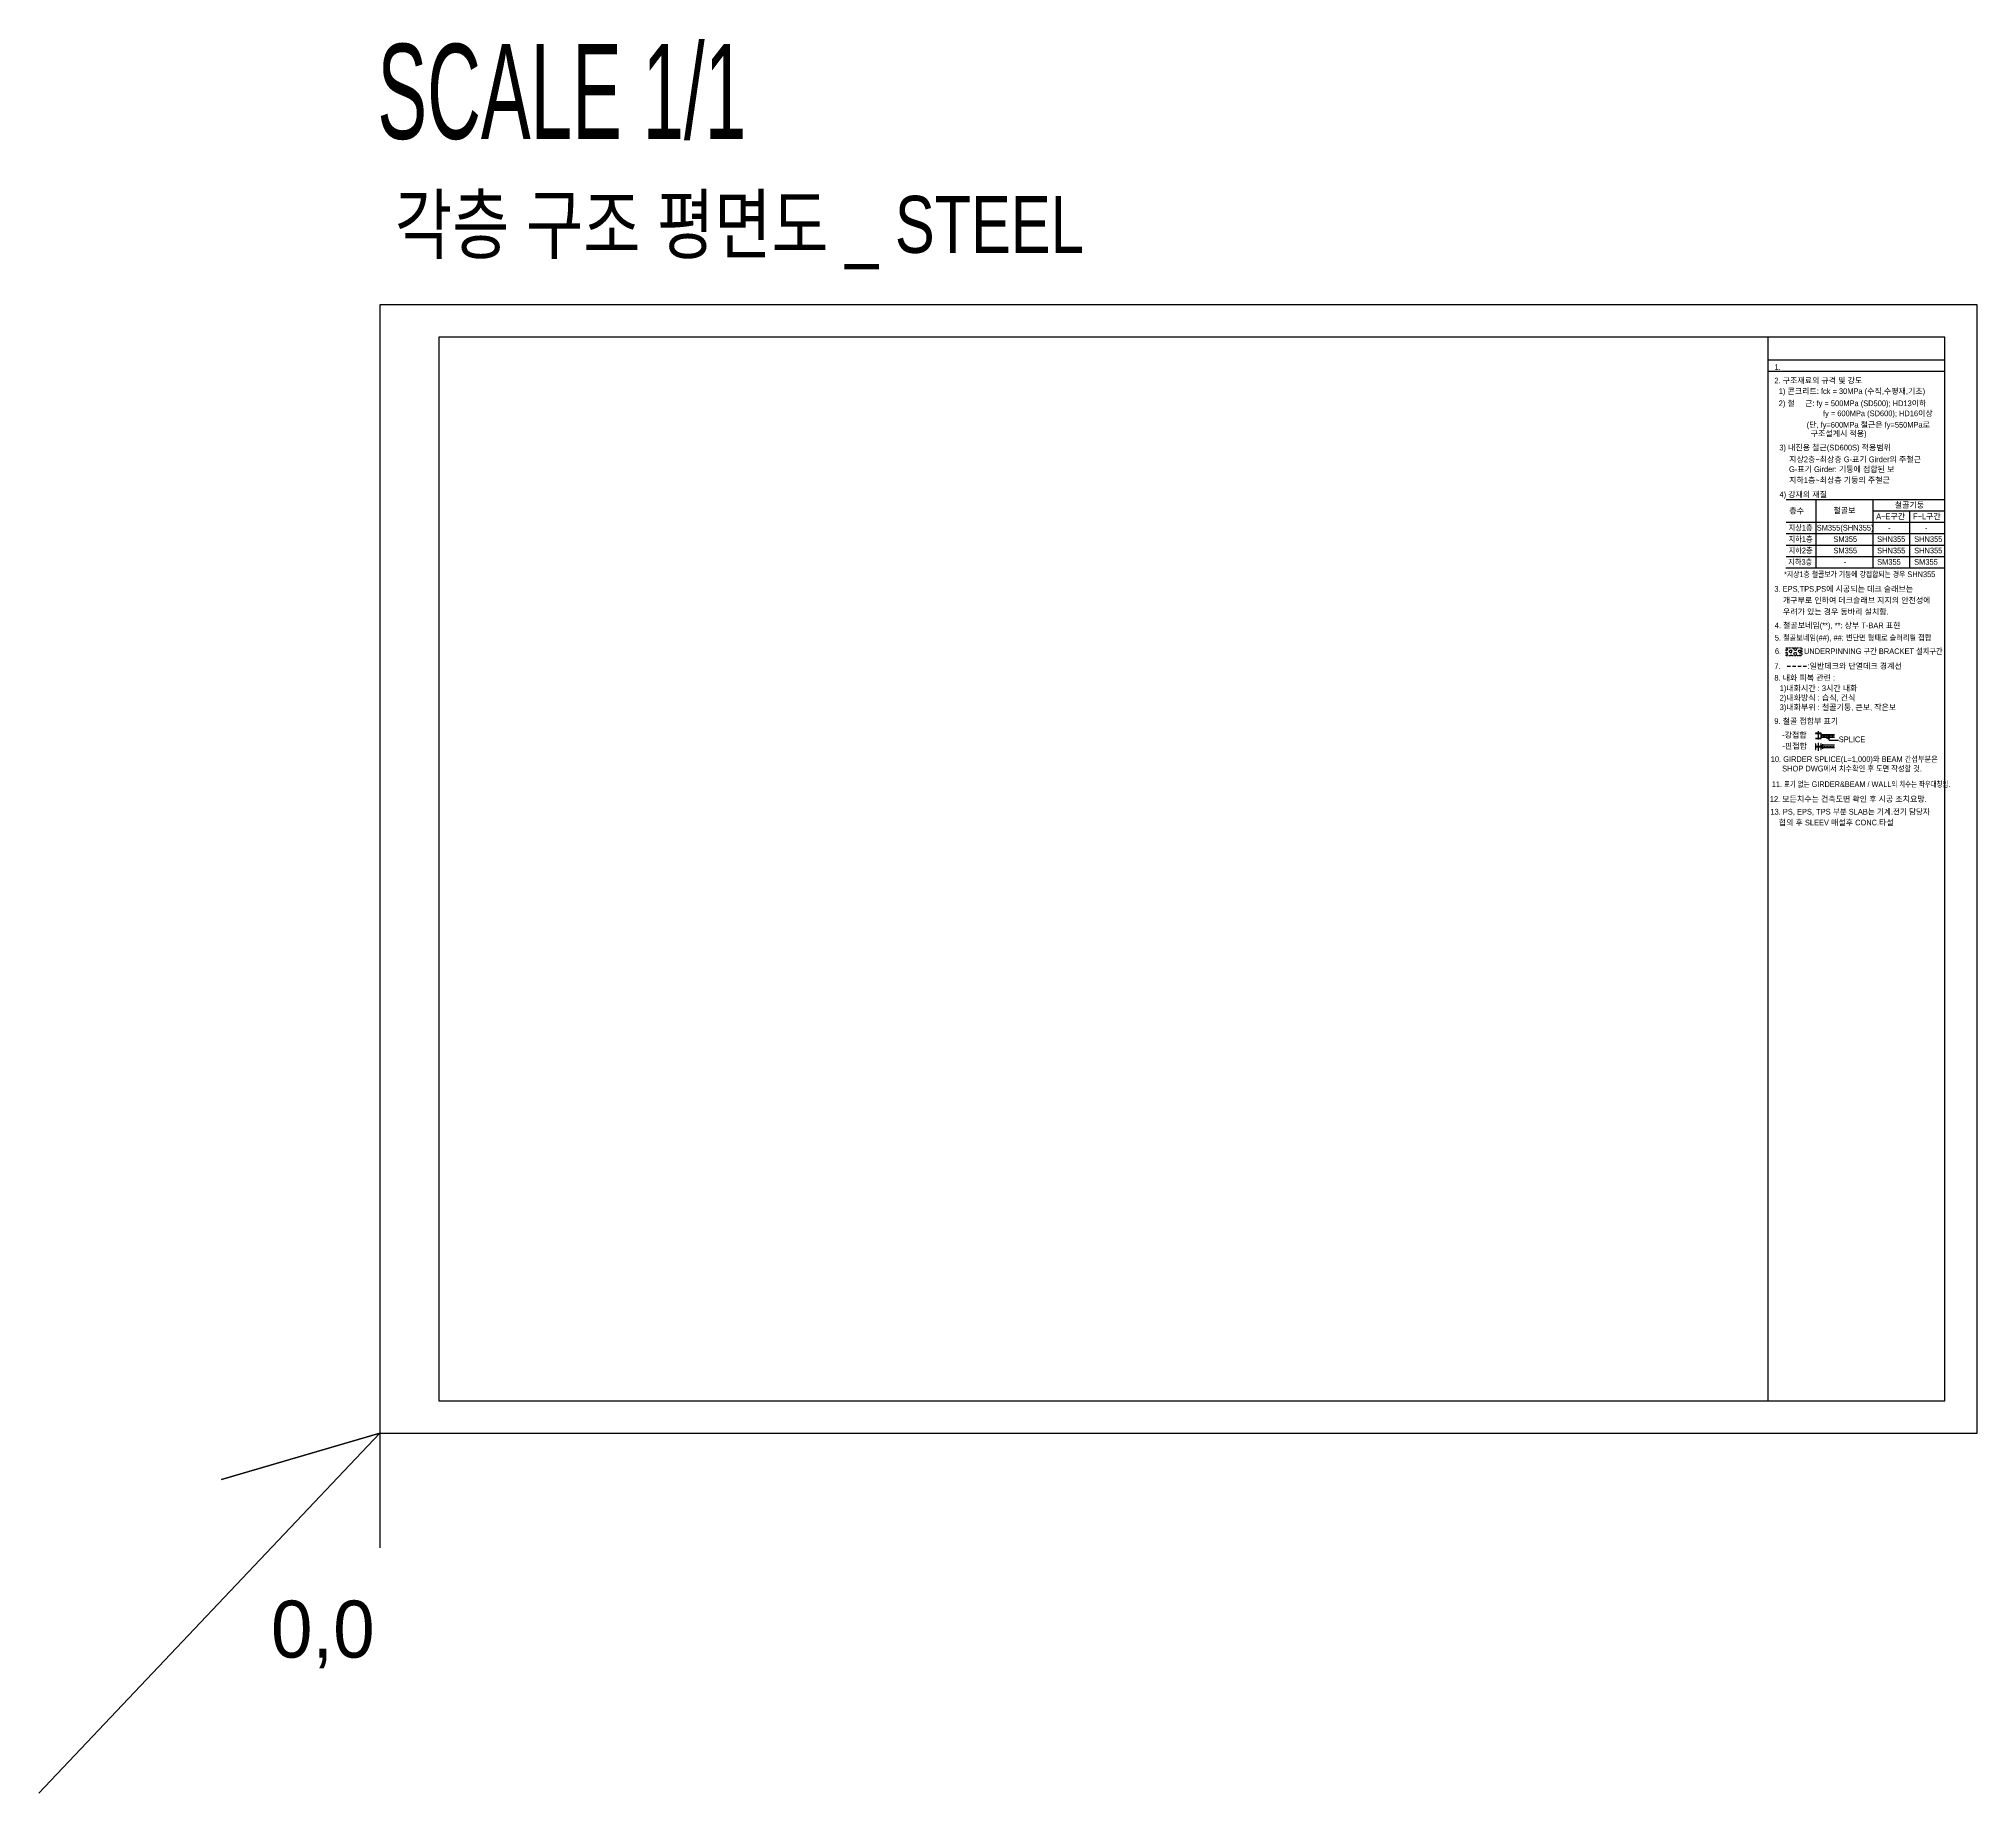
# Model space of a CAD drawing. Header units: millimetres. Extents: x -180 to 841, y -190 to 734.
import ezdxf
from ezdxf.enums import TextEntityAlignment as Align

# ---------------------------------------------------------------- set-up
doc = ezdxf.new("R2010")
doc.units = ezdxf.units.MM
for name, pattern in [('CEN', [62, 60, -1, 0, -1]), ('HID', [2.8, 1.8, -1]), ('HIDDEN2', [0.1875, 0.125, -0.0625])]:
    doc.linetypes.add(name, pattern=pattern)
doc.layers.get('0').update_dxf_attribs({"linetype": 'CONTINUOUS'})
for name, color, linetype in [('-WALL NO', 7, 'CONTINUOUS'), ('00_GIRDER', 3, 'HID'), ('A-SYM', 7, 'CONTINUOUS'), ('A-TEXT-NOTE', 7, 'CONTINUOUS'), ('CEN', 1, 'CEN'), ('S-SC-Beam', 6, 'CONTINUOUS'), ('S-SC-Mark', 7, 'CONTINUOUS'), ('S-TEXT-NOTE', 7, 'CONTINUOUS'), ('steelbeam', 6, 'CONTINUOUS'), ('XS-NOTE$0$XS-NOTE$0$TEXT', 7, 'CONTINUOUS')]:
    doc.layers.add(name, color=color, linetype=linetype)
doc.layers.add('NOPLOT', color=193, linetype='CONTINUOUS', plot=False)
doc.styles.add('Gtx', font='')
doc.styles.add('XS-NOTE$0$XS-NOTE$0$Gtx', font='')
doc.styles.get('Gtx').set_extended_font_data('Dotum')
doc.styles.get('XS-NOTE$0$XS-NOTE$0$Gtx').set_extended_font_data('Dotum')

msp = doc.modelspace()

# ---------------------------------------------------------------- hatches: boundary and pattern name
at = {"layer": '00_GIRDER', "ltscale": 0.005}
h = msp.add_hatch(dxfattribs=at)
h.set_pattern_fill('HEX', color=201, scale=0.25, style=0)
h.set_pattern_definition([(0, (-838.7028, -12.5975), (0, 1.3748153), [0.79375, -1.5875]), (120, (-838.7028, -12.5975), (-1.190625, -0.6874077), [0.79375, -1.5875]), (60, (-837.9091, -12.5975), (-1.190625, 0.6874077), [0.79375, -1.5875])])
h.paths.add_polyline_path([(740.4, 409.2), (748.7, 409.2), (748.7, 413.4), (740.4, 413.4)])

# ---------------------------------------------------------------- linework, layer by layer
at = {"layer": '-WALL NO', "ltscale": 0.03}
for p, q in [((756, 491.5), (756, 455.5)), ((786.1, 491.5), (786.1, 455.5)), ((805.5, 455.5), (805.5, 485.5)), ((740.4, 473.5), (824, 473.5))]:
    msp.add_line(p, q, dxfattribs=at)
at = {"layer": '-WALL NO', "ltscale": 0.03, "elevation": 0}
for points in [[(786.1, 485.5), (824, 485.5)], [(786.1, 485.5), (824, 485.5)], [(740.4, 479.5), (824, 479.5)], [(740.4, 479.5), (824, 479.5)], [(740.4, 473.5), (824, 473.5)], [(740.4, 467.5), (824, 467.5)], [(740.4, 467.5), (824, 467.5)], [(740.4, 461.5), (824, 461.5)], [(740.4, 461.5), (824, 461.5)], [(740.3, 455.5), (824, 455.5)], [(740.4, 455.5), (824, 455.5)]]:
    msp.add_lwpolyline(points, dxfattribs=at)
msp.add_lwpolyline([(762, 365.4), (762.4, 366.3), (763.2, 365.7)])
at = {"layer": '00_GIRDER', "color": 201, "ltscale": 0.005}
msp.add_lwpolyline([(740.4, 413.4), (748.7, 413.4), (748.7, 409.2), (740.4, 409.2)], close=True, dxfattribs=at)
at = {"layer": 'A-SYM', "color": 5, "linetype": 'HID'}
msp.add_lwpolyline([(740.9, 403.7), (751.9, 403.7)], dxfattribs=at)
at = {"layer": 'CEN', "linetype": 'Continuous'}
for p, q in [((757.4, 365.1), (757.4, 369.5)), ((757.4, 359.1), (757.4, 363.3))]:
    msp.add_line(p, q, dxfattribs=at)
at = {"layer": 'NOPLOT'}
for p, q in [((731, 565), (824, 565)), ((731, 559), (824, 559))]:
    msp.add_line(p, q, dxfattribs=at)
for points in [[(0, 0), (841, 0), (841, 594), (0, 594)], [(31, 17), (824, 17), (824, 577), (31, 577)], [(31, 17), (731, 17), (731, 577), (31, 577)]]:
    msp.add_lwpolyline(points, close=True, dxfattribs=at)
msp.add_lwpolyline([(-179.6, -189.6), (0, 0), (-83.3, -24.5), (0, 0), (0, -60.4)], dxfattribs=at)
at = {"layer": 'S-SC-Beam'}
for p, q in [((758.8, 365.6), (758.8, 368.4)), ((758.8, 367.7), (765.8, 367.7)), ((758.8, 366.3), (765.8, 366.3)), ((759.5, 362.6), (759.5, 360.2)), ((765.8, 362.1), (759.5, 362.1)), ((759.5, 360.7), (759.5, 362.1)), ((765.8, 360.7), (759.5, 360.7))]:
    msp.add_line(p, q, dxfattribs=at)
at = {"layer": 'S-SC-Beam', "linetype": 'HIDDEN2'}
for p, q in [((758.8, 367), (765.8, 367)), ((759.5, 361.4), (765.8, 361.4))]:
    msp.add_line(p, q, dxfattribs=at)
at = {"layer": 'S-SC-Mark'}
msp.add_line((762.4, 367.7), (762.4, 366.3), dxfattribs=at)
at = {"layer": 'S-SC-Mark', "const_width": 0.356}
msp.add_lwpolyline([(760.6, 367, -1), (760.2, 367, -1)], format="xyb", close=True, dxfattribs=at)
at = {"layer": 'S-SC-Mark'}
msp.add_lwpolyline([(762.4, 366.3), (763, 364.7), (768, 364.7)], dxfattribs=at)
at = {"layer": 'S-TEXT-NOTE', "elevation": 0}
msp.add_lwpolyline([(740.4, 491.5), (824, 491.5)], dxfattribs=at)
at = {"layer": 'steelbeam', "color": 7}
for points in [[(756, 365.7, 0.414214), (755.9, 365.6), (755.9, 365.6), (758.8, 365.6), (758.8, 365.6, 0.414214), (758.7, 365.7), (757.5, 365.7, -0.414214), (757.4, 365.8), (757.4, 368.3, -0.414214), (757.5, 368.3), (758.7, 368.3, 0.414214), (758.8, 368.4), (758.8, 368.4), (755.9, 368.4), (755.9, 368.4, 0.414214), (756, 368.3), (757.2, 368.3, -0.414214), (757.3, 368.3), (757.3, 365.8, -0.414214), (757.2, 365.7)], [(756, 362.7, 0.414214), (756, 362.8), (755.9, 362.8), (755.9, 359.9), (756, 359.9, 0.414214), (756, 360), (756, 361.2, -0.414214), (756.1, 361.3), (758.6, 361.3, -0.414214), (758.7, 361.2), (758.7, 360, 0.414214), (758.7, 359.9), (758.8, 359.9), (758.8, 362.8), (758.7, 362.8, 0.414214), (758.7, 362.7), (758.7, 361.5, -0.414214), (758.6, 361.4), (756.1, 361.4, -0.414214), (756, 361.5)]]:
    msp.add_lwpolyline(points, format="xyb", close=True, dxfattribs=at)

# ---------------------------------------------------------------- texts
at = {"layer": 'A-SYM', "color": 2, "style": 'Gtx', "width": 0.8}
msp.add_text('각층 구조 평면도 _ STEEL', height=30, dxfattribs=at).set_placement((8, 621.3))
at = {"layer": 'A-TEXT-NOTE', "color": 3, "style": 'Gtx', "width": 0.6}
msp.add_text('SCALE 1/1', height=50, dxfattribs=at).set_placement((-1.3, 706.3), align=Align.MIDDLE_LEFT)
at = {"layer": 'NOPLOT', "style": 'Gtx'}
msp.add_text('0,0', height=30, dxfattribs=at).set_placement((-57.3, -118.2))
at = {"layer": 'S-TEXT-NOTE', "style": 'Gtx'}
for s, p in [('1. ', (734.3, 558.8)), ('2. 구조재료의 규격 및 강도', (734.2, 551.7)), ('2) 철     근: fy = 500MPa (SD500); HD13이하 ', (736.5, 539.7)), ('1) 콘크리트: fck = 30MPa (수직,수평재,기초)', (736.5, 546.1)), ('(단, fy=600MPa 철근은 fy=550MPa로 ', (751.2, 528.4)), ('fy = 600MPa (SD600); HD16이상', (759.8, 534.4)), ('3) 내진용 철근(SD600S) 적용범위', (736.8, 516.4)), ('구조설계시 적용)', (753.3, 523.8)), ('8. 내화 피복 관련 :', (734.2, 395.2)), ('2)내화방식 : 습식, 건식', (737, 384.7)), ('3)내화부위 : 철골기둥, 큰보, 작은보', (737, 379.7)), ('9. 철골 접합부 표기', (734.2, 372.4))]:
    msp.add_text(s, height=3, dxfattribs=at).set_placement(p, align=Align.BOTTOM_LEFT)
for s, p in [('지상2층~최상층 G-표기 Girder의 주철근', (742, 511.1)), ('G-표기 Girder: 기둥에 접합된 보', (741.9, 505.9)), ('지하1층~최상층 기둥의 주철근', (742, 500.2)), ('4) 강재의 재질', (736.9, 492.6)), ('철골기둥', (797.6, 487.1)), ('층수', (742.1, 484)), ('철골보', (765.3, 484.2)), ('A~E구간', (787.8, 481.1)), ('F~L구간', (807.2, 481.1)), ('SM355', (765.3, 469.1)), ('SHN355', (788.3, 469.1)), ('SHN355', (807.8, 469.1)), ('SM355', (765.3, 463.1)), ('SHN355', (788.3, 463.1)), ('SM355', (788.3, 457.1)), ('SHN355', (807.8, 463.1)), ('SM355', (807.8, 457.1)), ('-', (770.7, 457.1)), ('3. EPS,TPS,PS에 시공되는 데크 슬래브는', (734.2, 442.9)), ('  개구부로 인하여 데크슬래브 지지의 안전성에 ', (736.5, 436.9)), ('  우려가 있는 경우 동바리 설치함.', (736.5, 430.9)), ('4. 철골보네임(**), **: 상부 T-BAR 표현', (734.4, 423.7)), ('7.             :일반데크와 단열데크 경계선', (734.2, 402.3)), ('-강접합', (738.3, 366)), ('-핀접합', (738.4, 360.2)), ('SPLICE', (768.1, 363.7))]:
    msp.add_text(s, height=3, dxfattribs=at).set_placement(p)
for s, width, p in [('지상1층', 0.9, (741.7, 475.1)), ('지하1층', 0.9, (741.7, 469.1)), ('SM355(SHN355)', 0.9, (756.5, 475.1)), ('지하3층', 0.9, (741.5, 457.1)), ('지하2층', 0.9, (741.7, 463.1)), ('*지상1층 철골보가 기둥에 강접합되는 경우 SHN355', 0.85, (739.3, 450.6)), ('5. 철골보네임(##), ##: 변단면 형태로 슬러리월 접합', 0.9, (734.4, 417.2)), ('6.         : UNDERPINNING 구간 BRACKET 설치구간 ', 0.9, (734.5, 410.1))]:
    msp.add_text(s, height=3, dxfattribs=dict(at, width=width)).set_placement(p)
at = {"layer": 'S-TEXT-NOTE', "color": 2, "style": 'Gtx'}
msp.add_text('1)내화시간 : 3시간 내화', height=3, dxfattribs=at).set_placement((737, 389.7), align=Align.BOTTOM_LEFT)
at = {"layer": 'S-TEXT-NOTE', "style": 'Gtx', "width": 0.9}
for s, p in [('10. GIRDER SPLICE(L=1,000)와 BEAM 간섭부분은 ', (732.3, 352.4)), ('SHOP DWG에서 치수확인 후 도면 작성할 것.', (738.3, 347.4))]:
    msp.add_text(s, height=3, dxfattribs=at).set_placement(p, align=Align.BOTTOM_LEFT)
at = {"layer": 'S-TEXT-NOTE', "style": 'Gtx'}
for s, width, p in [('11. 표기 없는 GIRDER&BEAM / WALL의 치수는 좌우대칭임.', 0.8, (732.9, 341.6)), ('13. PS, EPS, TPS 부분 SLAB는 기계.전기 담당자 ', 0.95, (732.1, 327.1))]:
    msp.add_text(s, height=3, dxfattribs=dict(at, width=width)).set_placement(p, align=Align.MIDDLE_LEFT)
for s, p in [('12. 모든치수는 건축도면 확인 후 시공 조치요망.', (731.8, 333.8)), ('협의 후 SLEEV 매설후 CONC.타설', (736.5, 321.4))]:
    msp.add_text(s, height=3, dxfattribs=at).set_placement(p, align=Align.MIDDLE_LEFT)
at = {"layer": 'XS-NOTE$0$XS-NOTE$0$TEXT', "style": 'XS-NOTE$0$XS-NOTE$0$Gtx', "width": 0.9}
for p in [(794.1, 475.1), (813.5, 475.1)]:
    msp.add_text('-', height=3, dxfattribs=at).set_placement(p)

doc.saveas('drawing.dxf')
